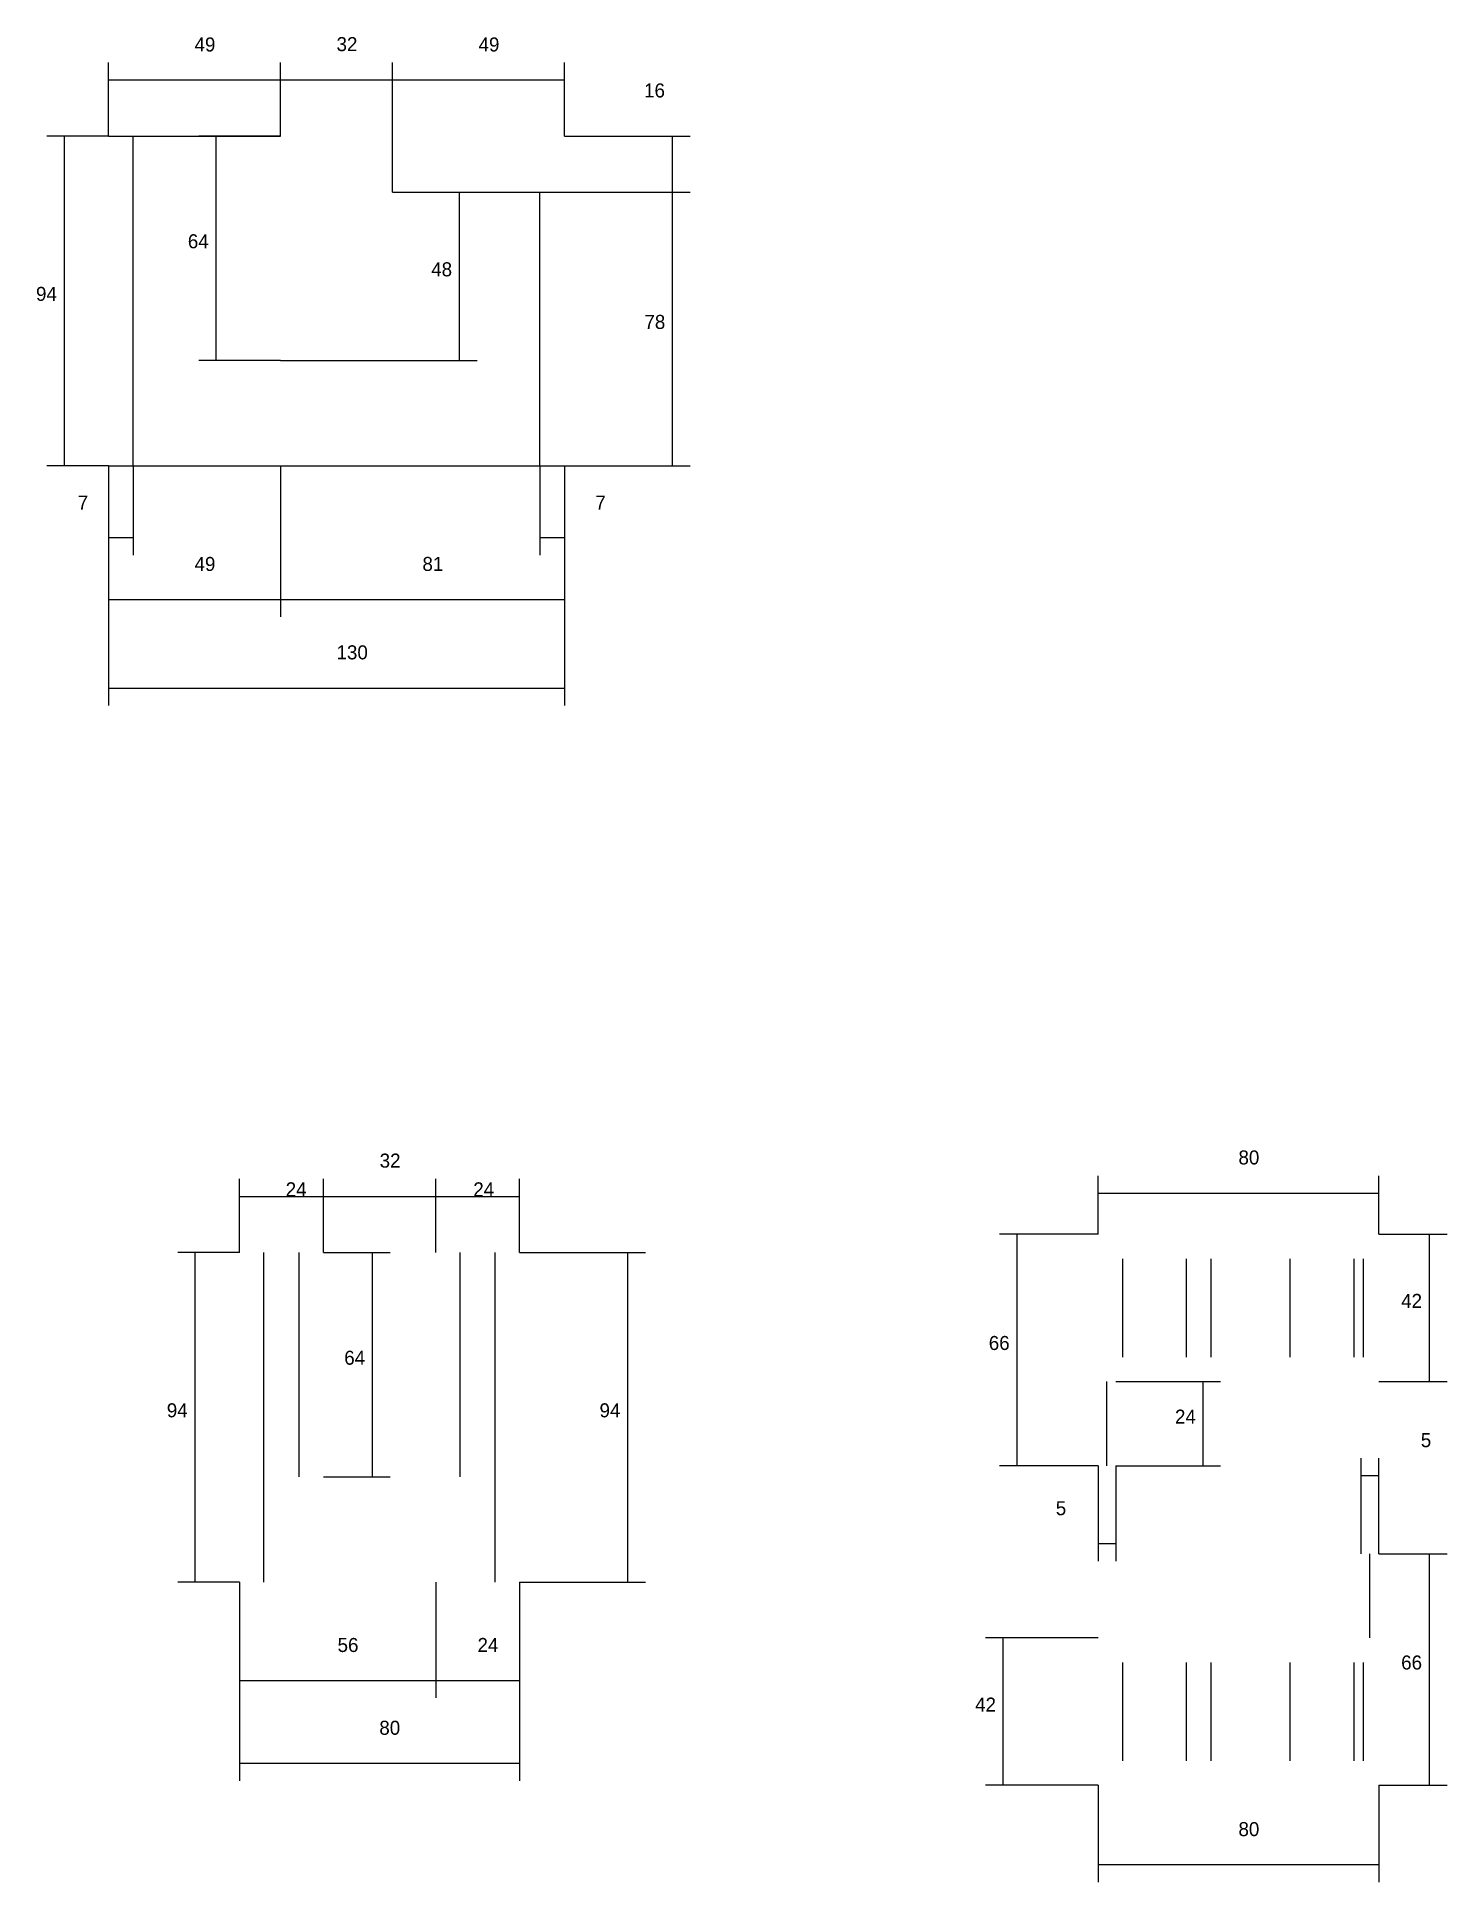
# Model space of a CAD drawing. Header units: metres. Extents: x -2848 to 22762, y -49062 to 1016.
# Drawn here: x 8566 to 8968, y -13673 to -13147 of the extents above; entities that cross this region are included whole.
import ezdxf

# ---------------------------------------------------------------- set-up
doc = ezdxf.new("R2010")
doc.units = ezdxf.units.M
for name, color, linetype in [('COTA', 4, 'Continuous'), ('Cota Seção (2x)', 4, 'Continuous'), ('Painéis', 200, 'Continuous'), ('SARR_2.2x7', 40, 'Continuous'), ('SARR_EDITAR', 141, 'Continuous')]:
    doc.layers.add(name, color=color, linetype=linetype)

msp = doc.modelspace()

# ---------------------------------------------------------------- texts
at = {"layer": 'COTA'}
for s, p in [('49', (8610.7, -13151)), ('32', (8651.2, -13150.9)), ('49', (8691.7, -13151)), ('16', (8738.9, -13164.1)), ('64', (8608.8, -13207.1)), ('48', (8678.2, -13215.1)), ('94', (8565.5, -13222.1)), ('78', (8739, -13230.1)), ('7', (8577.4, -13281.6)), ('7', (8725, -13281.6)), ('130', (8651.2, -13324.3)), ('32', (8663.5, -13469.2)), ('80', (8908.4, -13468.3)), ('24', (8636.7, -13477.4)), ('24', (8690.2, -13477.4)), ('42', (8954.8, -13509.2)), ('66', (8837.2, -13521.2)), ('94', (8602.8, -13540.4)), ('94', (8726.2, -13540.4)), ('5', (8960.4, -13548.9)), ('5', (8856.3, -13568.3)), ('66', (8954.8, -13612.3)), ('42', (8833.3, -13624.3)), ('80', (8663.4, -13630.9)), ('80', (8908.4, -13659.8))]:
    msp.add_text(s, height=4, dxfattribs=at).set_placement(p)
at = {"layer": 'Cota Seção (2x)'}
for s, p in [('49', (8610.7, -13299.1)), ('81', (8675.7, -13299.1)), ('64', (8653.4, -13525.4)), ('24', (8890.3, -13542.2)), ('56', (8651.5, -13607.3)), ('24', (8691.4, -13607.3))]:
    msp.add_text(s, height=4, dxfattribs=at).set_placement(p)

# ---------------------------------------------------------------- linework, layer by layer
at = {"layer": 'COTA'}
for p, q in [((8586.2, -13175.1), (8586.2, -13154.1)), ((8635.2, -13175.1), (8635.2, -13154.1)), ((8635.2, -13175.1), (8635.2, -13154.1)), ((8667.2, -13191.1), (8667.2, -13154.1)), ((8667.2, -13191.1), (8667.2, -13154.1)), ((8716.2, -13175.1), (8716.2, -13154.1)), ((8586.2, -13159.1), (8635.2, -13159.1)), ((8635.2, -13159.1), (8667.2, -13159.1)), ((8667.2, -13159.1), (8716.2, -13159.1)), ((8586.2, -13175.1), (8568.6, -13175.1)), ((8573.6, -13269.1), (8573.6, -13175.1)), ((8635.2, -13175.1), (8611.9, -13175.1)), ((8616.9, -13239.1), (8616.9, -13175.1)), ((8716.2, -13175.1), (8752, -13175.1)), ((8747, -13191.1), (8747, -13175.1)), ((8667.2, -13191.1), (8691.3, -13191.1)), ((8686.3, -13239.1), (8686.3, -13191.1)), ((8716.2, -13191.1), (8752, -13191.1)), ((8716.2, -13191.1), (8752, -13191.1)), ((8747, -13269.1), (8747, -13191.1)), ((8635.2, -13239.1), (8611.9, -13239.1)), ((8667.2, -13239.1), (8691.3, -13239.1)), ((8586.2, -13269.1), (8568.6, -13269.1)), ((8586.2, -13269.1), (8586.2, -13337.5)), ((8586.2, -13269.1), (8586.2, -13294.6)), ((8593.2, -13269.1), (8593.2, -13294.6)), ((8709.2, -13269.1), (8709.2, -13294.6)), ((8716.2, -13269.1), (8716.2, -13337.5)), ((8716.2, -13269.1), (8716.2, -13294.6)), ((8716.2, -13269.1), (8752, -13269.1)), ((8586.2, -13289.6), (8593.2, -13289.6)), ((8709.2, -13289.6), (8716.2, -13289.6)), ((8586.2, -13332.5), (8716.2, -13332.5)), ((8868.4, -13488.2), (8868.4, -13471.5)), ((8948.4, -13488.2), (8948.4, -13471.5)), ((8623.5, -13493.4), (8623.5, -13472.4)), ((8623.5, -13477.4), (8647.5, -13477.4)), ((8647.5, -13493.4), (8647.5, -13472.4)), ((8647.5, -13493.4), (8647.5, -13472.4)), ((8647.5, -13477.4), (8679.5, -13477.4)), ((8679.5, -13493.4), (8679.5, -13472.4)), ((8679.5, -13493.4), (8679.5, -13472.4)), ((8679.5, -13477.4), (8703.4, -13477.4)), ((8703.4, -13493.4), (8703.4, -13472.4)), ((8868.4, -13476.5), (8948.4, -13476.5)), ((8623.5, -13493.4), (8605.9, -13493.4)), ((8610.9, -13587.4), (8610.9, -13493.4)), ((8703.4, -13493.4), (8739.3, -13493.4)), ((8734.3, -13587.4), (8734.3, -13493.4)), ((8868.4, -13488.2), (8840.3, -13488.2)), ((8845.3, -13554.2), (8845.3, -13488.2)), ((8948.4, -13488.2), (8967.9, -13488.2)), ((8962.9, -13530.2), (8962.9, -13488.2)), ((8948.4, -13530.2), (8967.9, -13530.2)), ((8868.4, -13554.2), (8840.3, -13554.2)), ((8868.4, -13554.2), (8868.4, -13581.4)), ((8873.4, -13554.2), (8873.4, -13581.4)), ((8943.4, -13579.3), (8943.4, -13552)), ((8948.4, -13579.3), (8948.4, -13552)), ((8943.4, -13557), (8948.4, -13557)), ((8868.4, -13576.4), (8873.4, -13576.4)), ((8948.4, -13579.3), (8967.9, -13579.3)), ((8962.9, -13645.3), (8962.9, -13579.3)), ((8623.5, -13587.4), (8605.9, -13587.4)), ((8623.5, -13587.4), (8623.5, -13644)), ((8703.4, -13587.4), (8703.4, -13644)), ((8703.4, -13587.4), (8739.3, -13587.4)), ((8868.4, -13603.3), (8836.3, -13603.3)), ((8841.3, -13645.3), (8841.3, -13603.3)), ((8623.5, -13639), (8703.4, -13639)), ((8868.4, -13645.3), (8836.3, -13645.3)), ((8868.4, -13645.3), (8868.4, -13672.9)), ((8948.4, -13645.3), (8948.4, -13672.9)), ((8948.4, -13645.3), (8967.9, -13645.3)), ((8868.4, -13667.9), (8948.4, -13667.9))]:
    msp.add_line(p, q, dxfattribs=at)
at = {"layer": 'Cota Seção (2x)'}
for p, q in [((8586.2, -13269.1), (8586.2, -13312.2)), ((8635.2, -13269.1), (8635.2, -13312.2)), ((8635.2, -13269.1), (8635.2, -13312.2)), ((8716.2, -13269.1), (8716.2, -13312.2)), ((8586.2, -13307.2), (8635.2, -13307.2)), ((8635.2, -13307.2), (8716.2, -13307.2)), ((8647.5, -13493.4), (8666.5, -13493.4)), ((8661.5, -13557.4), (8661.5, -13493.4)), ((8873.4, -13530.2), (8903.3, -13530.2)), ((8898.3, -13554.2), (8898.3, -13530.2)), ((8873.4, -13554.2), (8903.3, -13554.2)), ((8647.5, -13557.4), (8666.5, -13557.4)), ((8623.5, -13587.4), (8623.5, -13620.4)), ((8679.5, -13587.4), (8679.5, -13620.4)), ((8679.5, -13587.4), (8679.5, -13620.4)), ((8703.4, -13587.4), (8703.4, -13620.4)), ((8623.5, -13615.4), (8679.5, -13615.4)), ((8679.5, -13615.4), (8703.4, -13615.4))]:
    msp.add_line(p, q, dxfattribs=at)
at = {"layer": 'Painéis'}
for p, q in [((8586.2, -13175.1), (8635.2, -13175.1)), ((8667.2, -13191.1), (8716.2, -13191.1)), ((8635.2, -13239.1), (8667.2, -13239.1)), ((8586.2, -13269.1), (8716.2, -13269.1))]:
    msp.add_line(p, q, dxfattribs=at)
at = {"layer": 'SARR_2.2x7'}
for p, q in [((8593.2, -13269.1), (8593.2, -13175.1)), ((8709.2, -13269.1), (8709.2, -13191.1)), ((8630.5, -13587.4), (8630.5, -13493.4)), ((8640.5, -13557.4), (8640.5, -13493.4)), ((8686.5, -13557.4), (8686.5, -13493.4)), ((8696.4, -13587.4), (8696.4, -13493.4)), ((8875.4, -13523.2), (8875.4, -13495.2)), ((8893.6, -13523.2), (8893.6, -13495.2)), ((8900.6, -13523.2), (8900.6, -13495.2)), ((8923.1, -13523.2), (8923.1, -13495.2)), ((8941.4, -13523.2), (8941.4, -13495.2)), ((8944.1, -13523.2), (8944.1, -13495.2)), ((8875.4, -13638.3), (8875.4, -13610.3)), ((8893.6, -13638.3), (8893.6, -13610.3)), ((8900.6, -13638.3), (8900.6, -13610.3)), ((8923.1, -13638.3), (8923.1, -13610.3)), ((8941.4, -13638.3), (8941.4, -13610.3)), ((8944.1, -13638.3), (8944.1, -13610.3))]:
    msp.add_line(p, q, dxfattribs=at)
at = {"layer": 'SARR_EDITAR'}
for p, q in [((8870.9, -13554.2), (8870.9, -13530.2)), ((8945.9, -13603.3), (8945.9, -13579.3))]:
    msp.add_line(p, q, dxfattribs=at)

msp.set_redraw_order([(e.dxf.handle, doc.entitydb.next_handle()) for e in msp.query("TEXT MTEXT ATTDEF DIMENSION ARC_DIMENSION")])  # texts and dimensions are drawn at this point

doc.saveas('drawing.dxf')
